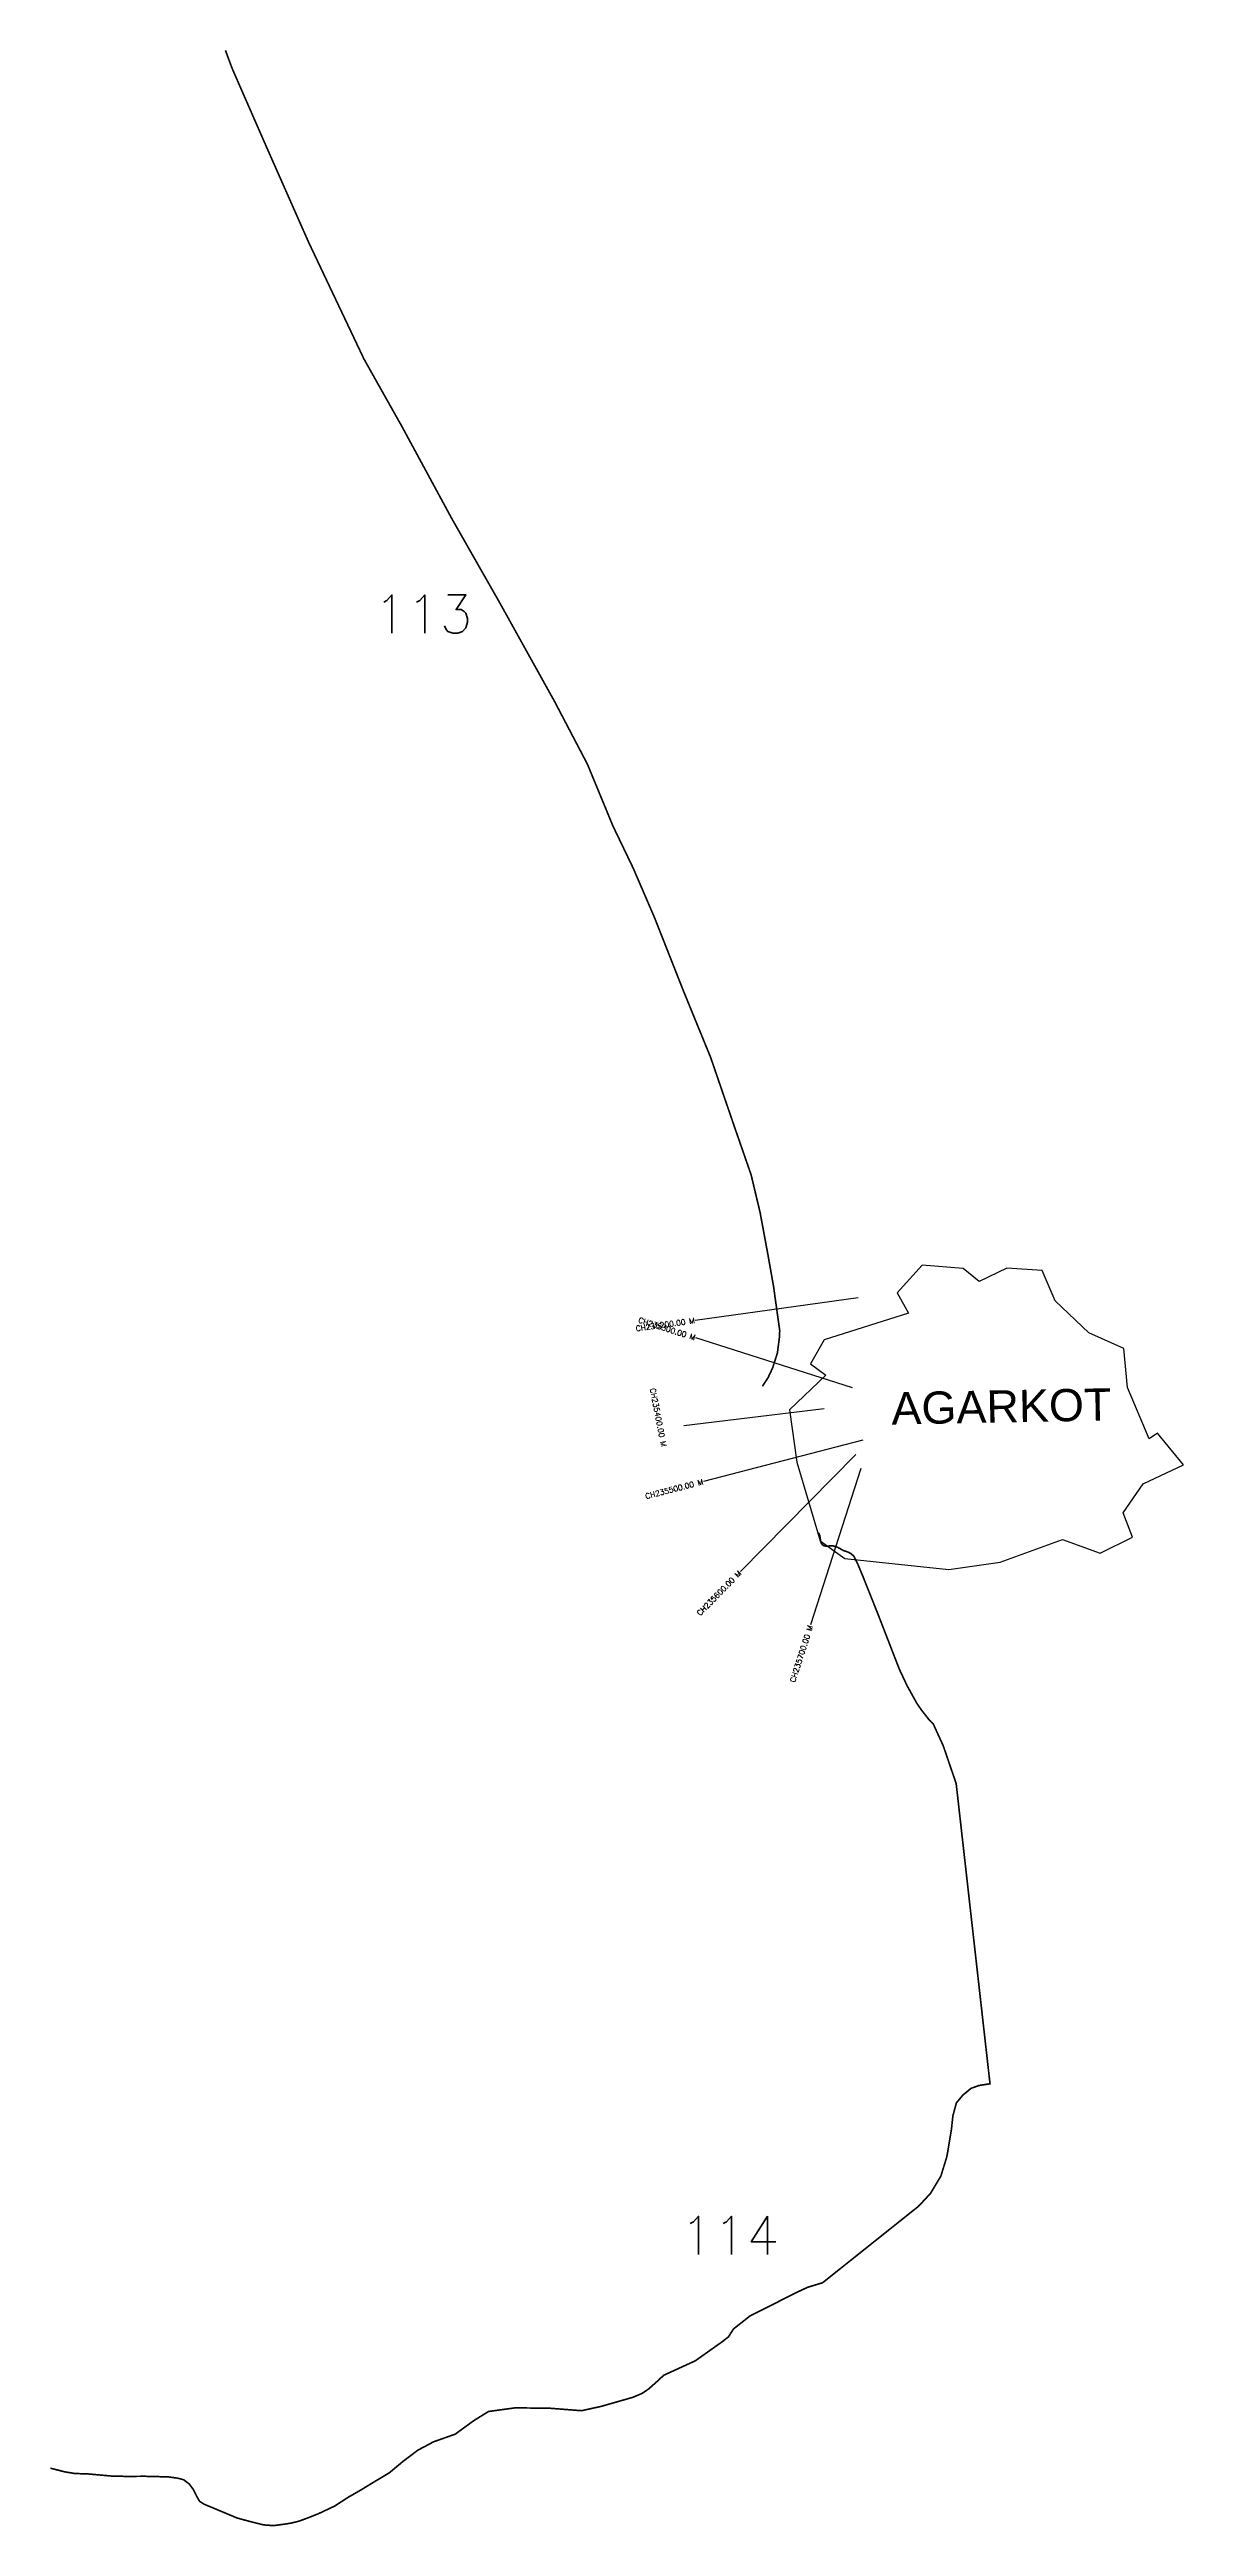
# Model space of a CAD drawing. Header units: metres. Extents: x 279576 to 281644, y 2049960 to 2054480.
import ezdxf
from ezdxf.enums import TextEntityAlignment as Align

# ---------------------------------------------------------------- set-up
doc = ezdxf.new("R2010")
doc.units = ezdxf.units.M
doc.header["$MEASUREMENT"] = 0
for name, color, linetype in [('CS', 134, 'Continuous'), ('CSMark', 6, 'Continuous'), ('NATURALLY PROTECTED', 3, 'Continuous'), ('village', 3, 'Continuous'), ('VILLAGE NAME', 250, 'Continuous')]:
    doc.layers.add(name, color=color, linetype=linetype)
doc.styles.get("Standard").update_dxf_attribs({"font": 'simplex.shx'})

msp = doc.modelspace()

# ---------------------------------------------------------------- linework, layer by layer
at = {"color": 6, "flags": 128}
msp.add_lwpolyline([(280989.3, 2052125.6), (280964.2, 2052082.3)], dxfattribs=at)
at = {"layer": 'CS'}
for p, q in [((281051, 2052202.7), (280753.9, 2052161.3)), ((281040.8, 2052038), (280755, 2052129.2)), ((280988.9, 2051999.6), (280732.9, 2051968.9)), ((281059.4, 2051942.7), (280768.9, 2051867.5)), ((281046.9, 2051916.4), (280836.2, 2051702.8)), ((281055.9, 2051891.2), (280964.4, 2051605.5))]:
    msp.add_line(p, q, dxfattribs=at)
at = {"layer": 'NATURALLY PROTECTED', "const_width": 3, "flags": 128}
for points in [[(279897, 2054479), (279909.9, 2054444.5), (279972.1, 2054302.3), (280048.7, 2054128.9), (280149.6, 2053915.9), (280219.4, 2053791.7), (280309.5, 2053625.2), (280397.1, 2053471.2), (280498.1, 2053289.3), (280557.3, 2053176.2), (280603.9, 2053063.2), (280640.6, 2052986.9), (280679.5, 2052896.6), (280732.1, 2052763.2), (280782, 2052641.1), (280826.9, 2052510.2), (280855.8, 2052427), (280872.1, 2052358.6), (280886.1, 2052283.2), (280896.5, 2052224.6), (280908, 2052142.5), (280907.3, 2052129.6), (280903.8, 2052102), (280895, 2052074.5), (280886.7, 2052056.8), (280876.4, 2052041)], [(280978.1, 2051773.6), (280979.9, 2051771.7), (280981.1, 2051768.6), (280982, 2051762.5), (280982.6, 2051758.7), (280983.6, 2051755.2), (280985.7, 2051751.8), (280989.2, 2051749.9), (280993.2, 2051749.3), (280999.2, 2051749.7), (281005.8, 2051749.7), (281013.8, 2051747.1), (281024.3, 2051741.2), (281029.8, 2051739.6), (281036.8, 2051736.4), (281042.9, 2051731.4), (281049.6, 2051718.2), (281058.9, 2051696.1), (281087.6, 2051624.1), (281126.3, 2051524.3), (281140, 2051495.2), (281158.3, 2051462), (281167.5, 2051448.9), (281179.9, 2051433.1), (281188.2, 2051424.4), (281206, 2051385.5), (281229.8, 2051316), (281291.5, 2050768.2), (281271.5, 2050765.1), (281256.8, 2050759.8), (281242.1, 2050747.6), (281230.1, 2050733.2), (281223.8, 2050709.7), (281221.2, 2050685.3), (281212.8, 2050635.2), (281201.9, 2050599.8), (281183, 2050568.2), (281161.3, 2050544.8), (280986.2, 2050405.1), (280959.1, 2050396.9), (280938.7, 2050387.4), (280853.5, 2050344.3), (280823.7, 2050320.8), (280814.6, 2050306.5), (280803, 2050297.4), (280753.9, 2050262.6), (280696.3, 2050236.2), (280684.7, 2050225.3), (280668.9, 2050211.3), (280657, 2050203.2), (280639.8, 2050195.9), (280581.6, 2050179.3), (280546.5, 2050171.6), (280485.6, 2050176.3), (280424.7, 2050176.7), (280377, 2050170.2), (280349.6, 2050153.2), (280316.2, 2050128.8), (280276.8, 2050114.9), (280248.2, 2050099.7), (280220.8, 2050079), (280195.9, 2050058.2), (280168.1, 2050041.6), (280145.1, 2050027.5), (280120.6, 2050013.4), (280096.5, 2049997.7), (280068, 2049984.2), (280049.1, 2049976.6), (280031.5, 2049970.1), (280016, 2049966.3), (280000.1, 2049963.9), (279984.8, 2049961.9), (279966.9, 2049963.2), (279941.6, 2049969.5), (279918.5, 2049975.7), (279897.6, 2049984.5), (279869.2, 2049996.4), (279858.2, 2050000.9), (279849.7, 2050006.5), (279844.7, 2050015.4), (279838.9, 2050027.3), (279831.3, 2050037.6), (279820.8, 2050045.6), (279810, 2050048.5), (279792.8, 2050050.8), (279750.2, 2050051.9), (279715.9, 2050051.7), (279688.6, 2050052.4), (279644.2, 2050056.4), (279622.9, 2050056.9), (279604.1, 2050060), (279580.6, 2050066), (279577.8, 2050066.8)]]:
    msp.add_lwpolyline(points, dxfattribs=at)
at = {"layer": 'village', "color": 6}
msp.add_lwpolyline([(280964.2, 2052082.3), (280992.2, 2052061.1), (280925.9, 2051998.3), (280938.9, 2051902.6), (280981.5, 2051759), (281026.5, 2051726.5), (281216.4, 2051706.7), (281310, 2051719.8), (281423.8, 2051761.3), (281492.4, 2051736.8), (281551.4, 2051765.5), (281534.4, 2051810.1), (281570.7, 2051863.1), (281644.3, 2051898), (281596.9, 2051955.5), (281581.8, 2051945.1), (281542.5, 2052039), (281535.6, 2052109.8), (281471.6, 2052138.8), (281410.3, 2052196.9), (281386.5, 2052252.2), (281322.4, 2052256.6), (281271.8, 2052232.1), (281242.3, 2052255.8), (281167.8, 2052262.1), (281122.3, 2052211.6), (281142.9, 2052174.5), (280989.3, 2052125.6)], dxfattribs=at)

# ---------------------------------------------------------------- texts
at = {"char_height": 70, "attachment_point": 1}
for s, insert in [('113', (280167.7, 2053485.2)), ('114', (280726.9, 2050526.5))]:
    msp.add_mtext_dynamic_manual_height_columns(s, width=95.172, gutter_width=1, heights=[0], dxfattribs=dict(at, insert=insert))
at = {"layer": 'CSMark'}
for s, rotation, p in [('CH235200.00 M', 7.933, (280752.9, 2052161.2)), ('CH235300.00 M', 342.3001, (280754, 2052129.5)), ('CH235300.00 M', 342.3001, (280754, 2052129.5)), ('CH235500.00 M', 14.5161, (280768, 2051867.2)), ('CH235600.00 M', 45.3847, (280835.5, 2051702.1)), ('CH235700.00 M', 72.2441, (280964.1, 2051604.5))]:
    msp.add_text(s, height=10, rotation=rotation, dxfattribs=at).set_placement(p, align=Align.MIDDLE_RIGHT)
msp.add_text('CH235400.00 M', height=10, rotation=280.8632, dxfattribs=at).set_placement((280676.3, 2052037.5), align=Align.MIDDLE_LEFT)
at = {"layer": 'VILLAGE NAME', "insert": (281111.1, 2052029.9), "char_height": 58.748, "attachment_point": 1, "rotation": 1.1028}
msp.add_mtext_dynamic_manual_height_columns('{\\fArial|b0|i0|c0|p34;AGARKOT}', width=726.929, gutter_width=543.7, heights=[0], dxfattribs=at)

doc.saveas('drawing.dxf')
